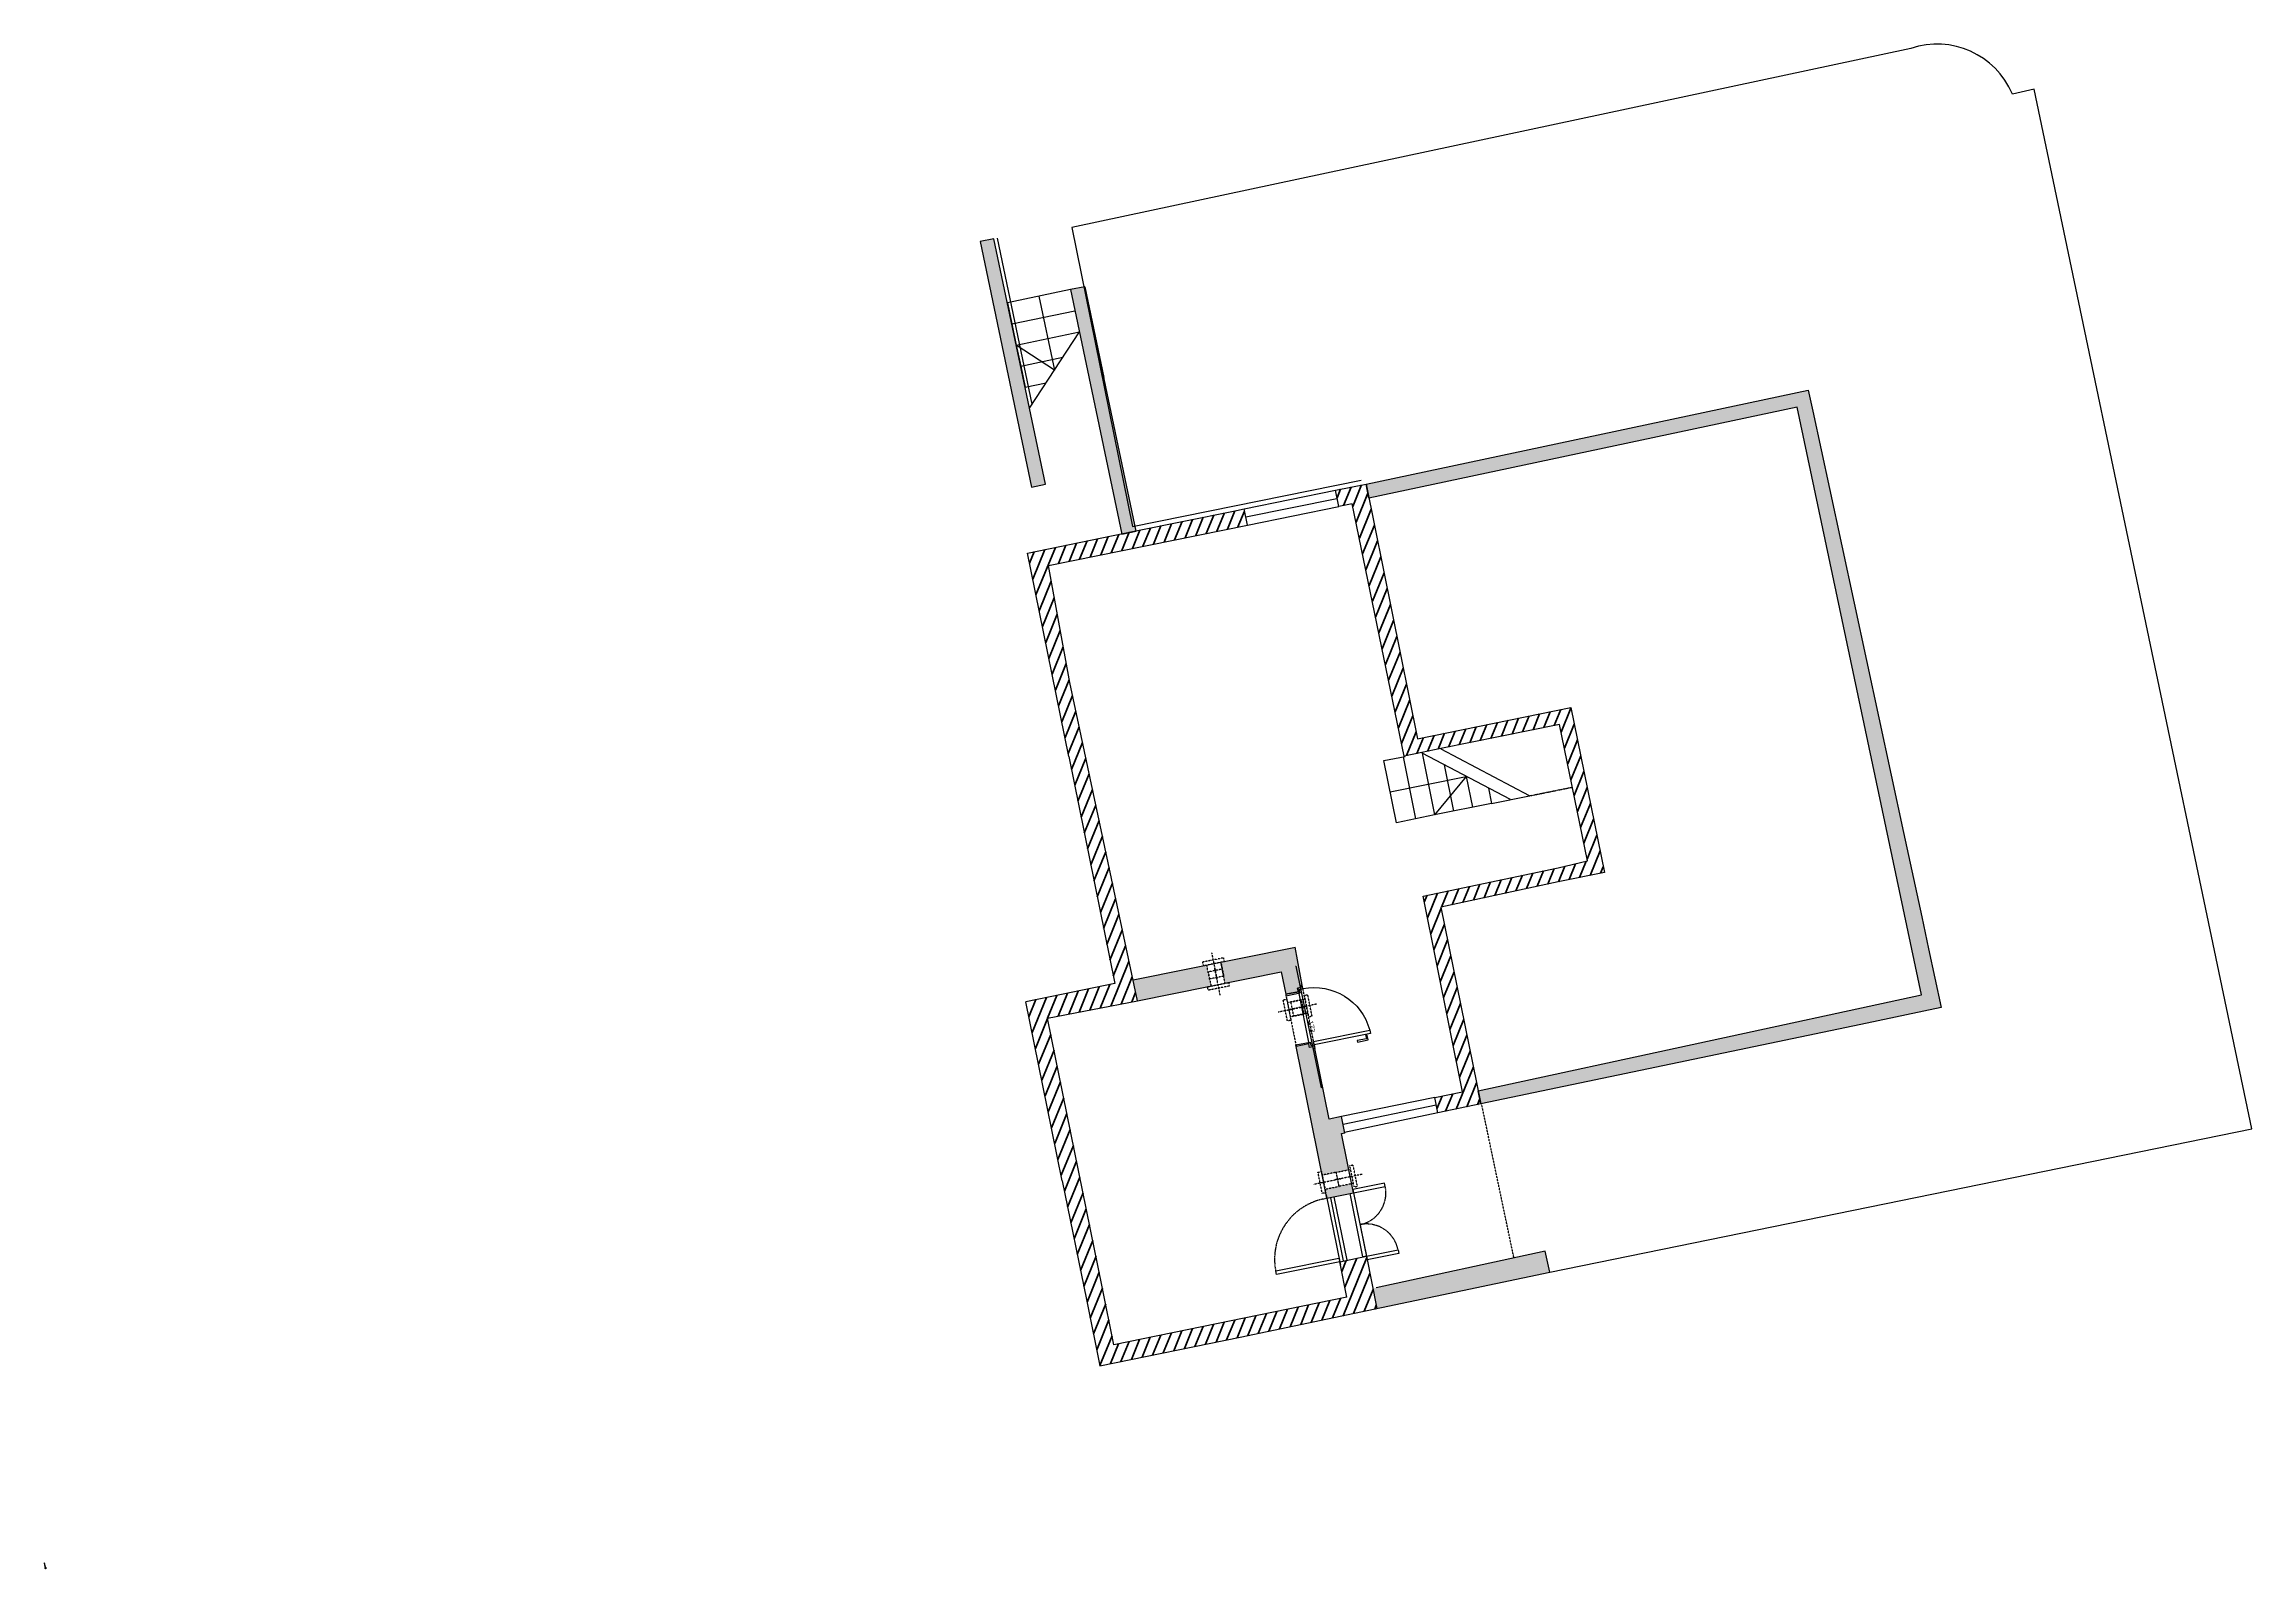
# Model space of a CAD drawing. Header units: inches. Extents: x 18308143 to 18311219, y 67592878 to 67595002.
import ezdxf

# ---------------------------------------------------------------- set-up
doc = ezdxf.new("R2010")
doc.units = ezdxf.units.IN
doc.header["$MEASUREMENT"] = 0
for name, pattern in [('BORDER2', [0.875, 0.25, -0.125, 0.25, -0.125, 0, -0.125]), ('DASHED2', [0.375, 0.25, -0.125]), ('HIDDEN2', [0.1875, 0.125, -0.0625])]:
    doc.linetypes.add(name, pattern=pattern)
for name, color, linetype in [('A-Anno-Dim 100', 9, 'Continuous'), ('A-Anno-Dim 25', 9, 'Continuous'), ('A-Anno-Dim 50', 9, 'Continuous'), ('A-Anno-Symbol 100', 2, 'Continuous'), ('A-Anno-Symbol 25', 2, 'Continuous'), ('A-Anno-Symbol 50', 2, 'Continuous'), ('A-Anno-Text 100', 2, 'Continuous'), ('A-Anno-Text 25', 2, 'Continuous'), ('A-Anno-Text 50', 2, 'Continuous'), ('A-Building Line', 240, 'BORDER2'), ('A-CENTER', 12, 'BORDER2'), ('A-Concrete', 4, 'Continuous'), ('A-Dashed', 9, 'DASHED2'), ('A-Demo', 2, 'Continuous'), ('A-Demolition-hatch', 50, 'Continuous'), ('A-Door', 9, 'Continuous'), ('A-Elec', 2, 'Continuous'), ('A-Elec Dashed', 12, 'Continuous'), ('A-Flor-Strs', 8, 'Continuous'), ('A-Furn', 12, 'Continuous'), ('A-Ground', 4, 'Continuous'), ('A-Hatch Conc.', 141, 'Continuous'), ('A-Hatch Elevation', 30, 'Continuous'), ('A-Hatch Shadow', 253, 'Continuous'), ('A-Hatch Wall', 240, 'Continuous'), ('A-Hatch Window', 96, 'Continuous'), ('A-HATCH-01', 30, 'Continuous'), ('A-HATCH-02', 140, 'Continuous'), ('A-HATCH-03', 72, 'Continuous'), ('A-HATCH-04', 201, 'Continuous'), ('A-HATCH-05', 40, 'Continuous'), ('A-HATCH-06', 61, 'Continuous'), ('A-hatch-floor', 253, 'Continuous'), ('A-Kkt', 2, 'DASHED2'), ('A-Light Fixture', 2, 'Continuous'), ('A-Ovhd', 9, 'HIDDEN2'), ('A-pfix', 12, 'Continuous'), ('A-Pool', 131, 'Continuous'), ('A-Property Line', 162, 'BORDER2'), ('A-View 1', 3, 'Continuous'), ('A-View 2', 2, 'Continuous'), ('A-view 3', 9, 'Continuous'), ('A-View 4', 8, 'Continuous'), ('A-View 5', 12, 'Continuous'), ('A-Wall', 3, 'Continuous'), ('A-Wall Hatch', 252, 'Continuous'), ('A-Wall_Head', 8, 'DASHED2'), ('A-Window', 12, 'Continuous'), ('A-Window sill', 9, 'Continuous')]:
    doc.layers.add(name, color=color, linetype=linetype)
doc.layers.add('A-Area', color=11, linetype='Continuous', plot=False)
doc.layers.add('A-unplot', color=3, linetype='Continuous', plot=False)
doc.styles.get("Standard").update_dxf_attribs({"font": 'Arial.ttf'})
doc.dimstyles.new('ISO-25', dxfattribs={"dimtxt": 7, "dimasz": 2.5, "dimexe": 1.25, "dimexo": 0.625, "dimtad": 1, "dimdec": 0, "dimtxsty": 'Standard', "dimblk": 'ARCHTICK', "dimblk1": 'ARCHTICK', "dimblk2": 'ARCHTICK', "dimcen": 2.5, "dimse1": 1, "dimse2": 1, "dimadec": 0, "dimazin": 0, "dimtfac": 1, "dimtdec": 0, "dimtmove": 0, "dimatfit": 3, "dimldrblk": 'ARCHTICK', "dimfxl": 1, "dimarcsym": 0})
pattern_1 = [(67.8399, (18309002.724, 67594278.166), (-11.57667, 4.71494), [])]

# ---------------------------------------------------------------- blocks, each defined once
blk = doc.blocks.new('layers')
at = {"layer": 'A-HATCH-01'}
blk.add_hatch(color=256, dxfattribs=at).paths.add_polyline_path([(-17, -137), (-17, -129), (-8, -129), (-8, -137)])
at = {"layer": 'A-HATCH-02'}
blk.add_hatch(color=256, dxfattribs=at).paths.add_polyline_path([(-6, -126), (-6, -118), (3, -118), (3, -126)])
at = {"layer": 'A-HATCH-03'}
blk.add_hatch(color=256, dxfattribs=at).paths.add_polyline_path([(-17, -126), (-17, -118), (-8, -118), (-8, -126)])
at = {"layer": 'A-HATCH-04'}
blk.add_hatch(color=256, dxfattribs=at).paths.add_polyline_path([(-6, -104), (-6, -96), (3, -96), (3, -104)])
at = {"layer": 'A-HATCH-05'}
blk.add_hatch(color=256, dxfattribs=at).paths.add_polyline_path([(-17, -115), (-17, -107), (-8, -107), (-8, -115)])
at = {"layer": 'A-HATCH-06'}
blk.add_hatch(color=256, dxfattribs=at).paths.add_polyline_path([(-17, -104), (-17, -96), (-8, -96), (-8, -104)])
at = {"layer": 'A-hatch-floor'}
blk.add_hatch(color=256, dxfattribs=at).paths.add_polyline_path([(-6, -115), (-6, -107), (3, -107), (3, -115)])
at = {"layer": 'A-Pool'}
blk.add_hatch(color=256, dxfattribs=at).paths.add_polyline_path([(-6, -137), (-6, -129), (3, -129), (3, -137)])
blk.add_lwpolyline([(-19, 56), (5, 56)])
for points in [[(-17, -104), (-17, -96), (-8, -96), (-8, -104)], [(-17, -115), (-17, -107), (-8, -107), (-8, -115)], [(-17, -126), (-17, -118), (-8, -118), (-8, -126)], [(-17, -137), (-17, -129), (-8, -129), (-8, -137)], [(-6, -104), (-6, -96), (3, -96), (3, -104)], [(-6, -115), (-6, -107), (3, -107), (3, -115)], [(-6, -126), (-6, -118), (3, -118), (3, -126)], [(-6, -137), (-6, -129), (3, -129), (3, -137)]]:
    blk.add_lwpolyline(points, close=True)
at = {"layer": 'A-Anno-Dim 100'}
blk.add_lwpolyline([(-19, 38), (5, 38)], dxfattribs=at)
at = {"layer": 'A-Anno-Dim 25'}
blk.add_line((-19, 59), (5, 59), dxfattribs=at)
at = {"layer": 'A-Anno-Dim 50'}
blk.add_lwpolyline([(-19, 35), (5, 35)], dxfattribs=at)
at = {"layer": 'A-Anno-Symbol 100'}
blk.add_lwpolyline([(-19, -10), (5, -10)], dxfattribs=at)
at = {"layer": 'A-Anno-Symbol 25'}
blk.add_lwpolyline([(-19, -13), (5, -13)], dxfattribs=at)
at = {"layer": 'A-Anno-Symbol 50'}
blk.add_lwpolyline([(-19, -16), (5, -16)], dxfattribs=at)
at = {"layer": 'A-Anno-Text 100'}
blk.add_lwpolyline([(-19, -19), (5, -19)], dxfattribs=at)
at = {"layer": 'A-Anno-Text 25'}
blk.add_line((-19, 62), (5, 62), dxfattribs=at)
at = {"layer": 'A-Anno-Text 50'}
blk.add_line((-19, 65), (5, 65), dxfattribs=at)
at = {"layer": 'A-Area'}
blk.add_line((-19, 68), (5, 68), dxfattribs=at)
at = {"layer": 'A-Building Line'}
blk.add_lwpolyline([(-19, 53), (5, 53)], dxfattribs=at)
at = {"layer": 'A-CENTER', "ltscale": 0.5}
blk.add_line((-19, -61), (5, -61), dxfattribs=at)
at = {"layer": 'A-Concrete'}
blk.add_lwpolyline([(-19, 50), (5, 50)], dxfattribs=at)
at = {"layer": 'A-Dashed'}
blk.add_lwpolyline([(-19, 47), (5, 47)], dxfattribs=at)
at = {"layer": 'A-Demo'}
blk.add_lwpolyline([(-19, 44), (5, 44)], dxfattribs=at)
at = {"layer": 'A-Demolition-hatch'}
blk.add_lwpolyline([(-19, 41), (5, 41)], dxfattribs=at)
at = {"layer": 'A-Door'}
blk.add_lwpolyline([(-19, 32), (5, 32)], dxfattribs=at)
at = {"layer": 'A-Elec'}
blk.add_lwpolyline([(-19, 29), (5, 29)], dxfattribs=at)
at = {"layer": 'A-Elec Dashed'}
blk.add_lwpolyline([(-19, 26), (5, 26)], dxfattribs=at)
at = {"layer": 'A-Flor-Strs'}
blk.add_line((-19, 71), (5, 71), dxfattribs=at)
at = {"layer": 'A-Furn'}
blk.add_lwpolyline([(-19, 23), (5, 23)], dxfattribs=at)
at = {"layer": 'A-Ground'}
blk.add_line((-19, -55), (5, -55), dxfattribs=at)
at = {"layer": 'A-Hatch Conc.'}
blk.add_lwpolyline([(-19, 20), (5, 20)], dxfattribs=at)
at = {"layer": 'A-Hatch Elevation'}
blk.add_lwpolyline([(-19, 17), (5, 17)], dxfattribs=at)
at = {"layer": 'A-Hatch Shadow'}
blk.add_lwpolyline([(-19, 14), (5, 14)], dxfattribs=at)
at = {"layer": 'A-Hatch Wall'}
blk.add_lwpolyline([(-19, 11), (5, 11)], dxfattribs=at)
at = {"layer": 'A-Hatch Window'}
blk.add_lwpolyline([(-19, 8), (5, 8)], dxfattribs=at)
at = {"layer": 'A-HATCH-01'}
blk.add_line((5, -89), (-19, -89), dxfattribs=at)
at = {"layer": 'A-HATCH-02'}
blk.add_line((5, -86), (-19, -86), dxfattribs=at)
at = {"layer": 'A-HATCH-03'}
blk.add_line((5, -83), (-19, -83), dxfattribs=at)
at = {"layer": 'A-HATCH-04'}
blk.add_line((5, -74), (-19, -74), dxfattribs=at)
at = {"layer": 'A-HATCH-05'}
blk.add_line((5, -77), (-19, -77), dxfattribs=at)
at = {"layer": 'A-HATCH-06'}
blk.add_line((5, -71), (-19, -71), dxfattribs=at)
at = {"layer": 'A-hatch-floor'}
blk.add_line((5, -80), (-19, -80), dxfattribs=at)
at = {"layer": 'A-Kkt'}
blk.add_lwpolyline([(-19, 5), (5, 5)], dxfattribs=at)
at = {"layer": 'A-Light Fixture'}
blk.add_lwpolyline([(-19, 2), (5, 2)], dxfattribs=at)
at = {"layer": 'A-Ovhd'}
blk.add_lwpolyline([(-19, -1), (5, -1)], dxfattribs=at)
at = {"layer": 'A-pfix'}
blk.add_line((-19, -58), (5, -58), dxfattribs=at)
at = {"layer": 'A-Pool'}
blk.add_line((5, -92), (-19, -92), dxfattribs=at)
blk.add_lwpolyline([(-19, -4), (5, -4)], dxfattribs=at)
at = {"layer": 'A-Property Line'}
blk.add_lwpolyline([(-19, -7), (5, -7)], dxfattribs=at)
at = {"layer": 'A-unplot'}
blk.add_lwpolyline([(-19, -22), (5, -22)], dxfattribs=at)
at = {"layer": 'A-View 1'}
blk.add_lwpolyline([(-19, -25), (5, -25)], dxfattribs=at)
at = {"layer": 'A-View 2'}
blk.add_lwpolyline([(-19, -28), (5, -28)], dxfattribs=at)
at = {"layer": 'A-view 3'}
blk.add_lwpolyline([(-19, -31), (5, -31)], dxfattribs=at)
at = {"layer": 'A-View 4'}
blk.add_lwpolyline([(-19, -34), (5, -34)], dxfattribs=at)
at = {"layer": 'A-View 5'}
blk.add_lwpolyline([(-19, -37), (5, -37)], dxfattribs=at)
at = {"layer": 'A-Wall'}
blk.add_lwpolyline([(-19, -40), (5, -40)], dxfattribs=at)
at = {"layer": 'A-Wall Hatch'}
blk.add_lwpolyline([(-19, -43), (5, -43)], dxfattribs=at)
at = {"layer": 'A-Wall_Head'}
blk.add_lwpolyline([(-19, -46), (5, -46)], dxfattribs=at)
at = {"layer": 'A-Window'}
blk.add_lwpolyline([(-19, -49), (5, -49)], dxfattribs=at)
at = {"layer": 'A-Window sill'}
blk.add_lwpolyline([(-19, -52), (5, -52)], dxfattribs=at)
blk = doc.blocks.new('_ArchTick')
at = {"color": 0, "linetype": 'ByBlock', "const_width": 0.15}
blk.add_lwpolyline([(-0.5, -0.5), (0.5, 0.5)], dxfattribs=at)
blk = doc.blocks.new('*D26')
at = {"layer": 'A-Anno-Dim 100', "color": 0, "lineweight": -2, "transparency": 16777216}
blk.add_line((18309922.9, 67593547.7), (18309887.2, 67593717.3), dxfattribs=at)
at = {"layer": 'A-Anno-Dim 100', "color": 0, "lineweight": -2, "transparency": 16777216, "xscale": 2.5, "yscale": 2.5, "zscale": 2.5}
for p, rotation in [((18309887.2, 67593717.3), 101.8668573035257), ((18309922.9, 67593547.7), 281.8668573035257)]:
    blk.add_blockref('_ArchTick', p, dxfattribs=dict(at, rotation=rotation))
at = {"layer": 'A-Anno-Dim 100', "color": 0, "transparency": 16777216, "insert": (18309909.1, 67593633.3), "char_height": 7, "attachment_point": 5, "rotation": 281.8669}
blk.add_mtext('173', dxfattribs=at)
blk = doc.blocks.new('D070B20')
for p, q in [((-5, 25), (-10, 25)), ((-10, 25), (-10, 23)), ((-10, 23), (-7, 23)), ((-7, 23), (-7, 18)), ((-7, 18), (-2, 18)), ((-5, 20), (-5, 25)), ((0, 20), (-5, 20)), ((-2, 18), (-2, 0)), ((-2, 0), (0, 0)), ((0, 0), (0, 20)), ((70, 0), (70, 20)), ((70, 20), (75, 20)), ((72, 0), (70, 0)), ((77, 18), (72, 18)), ((72, 18), (72, 0)), ((75, 20), (75, 25)), ((75, 25), (80, 25)), ((80, 23), (77, 23)), ((77, 23), (77, 18)), ((80, 25), (80, 23))]:
    blk.add_line(p, q)
blk.add_lwpolyline([(-5, 98), (-11, 98), (-11, 85), (-13, 85), (-13, 100), (-5, 100)])
blk.add_lwpolyline([(-5, 105), (-5, 25), (0, 25), (0, 105)], close=True)
blk.add_arc((-5, 25), 80, 0, 86.4167)
blk = doc.blocks.new('B209')
for p, q in [((10, 10), (-10, 10)), ((-10, 10), (-10, -10)), ((0, -25), (0, 15)), ((10, -10), (10, 10)), ((-15, -15), (-15, -10)), ((-15, -10), (15, -10)), ((15, -15), (-15, -15)), ((15, -10), (15, -15))]:
    blk.add_line(p, q)

msp = doc.modelspace()

# ---------------------------------------------------------------- hatches: boundary and pattern name
at = {"layer": 'A-Hatch Conc.'}
h = msp.add_hatch(color=256, dxfattribs=at)
h.dxf.hatch_style = 1
h.paths.add_polyline_path([(18309518.4, 67594384.8), (18309538, 67594388.9), (18309466.3, 67594730.7), (18309447.1, 67594726.8)])
h = msp.add_hatch(color=256, dxfattribs=at)
h.dxf.hatch_style = 1
h.paths.add_polyline_path([(18309664.3, 67594323.4), (18309592.7, 67594664), (18309573.1, 67594659.9), (18309644.7, 67594319.3)])
at = {"layer": 'A-Hatch Conc.', "lineweight": 50}
h = msp.add_hatch(dxfattribs=at)
h.set_pattern_fill('ANSI31', color=256, scale=100, angle=11.42, style=0)
h.set_pattern_definition(pattern_1)
h.paths.add_polyline_path([(18310062.5, 67594015), (18310038, 67594010.1), (18309965.6, 67594361.7), (18309946.8, 67594357.8), (18309942.2, 67594380.4), (18309984.8, 67594389.1), (18310056.6, 67594034.2), (18310270.2, 67594077.8), (18310317, 67593847.9), (18310252.6, 67593835), (18310089.1, 67593799.5), (18310144.9, 67593525.5), (18310084.8, 67593512.9), (18310080.5, 67593534.3), (18310119, 67593542.5), (18310064.3, 67593815), (18310252.4, 67593854.5), (18310293.3, 67593864), (18310254.6, 67594054.2), (18310089, 67594020.4)])
h = msp.add_hatch(dxfattribs=at)
h.set_pattern_fill('ANSI31', color=256, scale=100, angle=11.42, style=0)
h.set_pattern_definition(pattern_1)
h.paths.add_polyline_path([(18309571.8, 67594112.8), (18309542.1, 67594275.4), (18309571.8, 67594281.5), (18309819.4, 67594331.9), (18309814.8, 67594354.4), (18309814.8, 67594354.4), (18309800.2, 67594351.4), (18309661.7, 67594323.2), (18309513, 67594292.9), (18309518.1, 67594267.6), (18309570.7, 67594009.5), (18309634.5, 67593693.1), (18309560.3, 67593678), (18309510.7, 67593667.9), (18309540.6, 67593521.3), (18309561.5, 67593418.5), (18309595.2, 67593253), (18309614, 67593160.7), (18309809.5, 67593200.5), (18310000, 67593240.4), (18309985.3, 67593313.3), (18309948.1, 67593305.7), (18309949.1, 67593300.8), (18309958.1, 67593256.3), (18309633.5, 67593190.1), (18309617.1, 67593270.9), (18309540.9, 67593644.8), (18309666.1, 67593669), (18309611.7, 67593925), (18309611.5, 67593925), (18309609.6, 67593934.8)])
at = {"layer": 'A-Hatch Conc.'}
h = msp.add_hatch(color=256, dxfattribs=at)
h.dxf.hatch_style = 1
h.paths.add_polyline_path([(18309762.9, 67593719.2), (18309758, 67593718.2), (18309659.9, 67593698.3), (18309666.1, 67593669), (18309768.8, 67593689.8), (18309766.8, 67593699.6), (18309766.8, 67593699.5)])
h.paths.add_polyline_path([(18309886, 67593744), (18309782.5, 67593723.1), (18309784.4, 67593713.3), (18309784.5, 67593713.3), (18309788.4, 67593693.7), (18309793.3, 67593694.7), (18309866.5, 67593709.5), (18309872.8, 67593678.2), (18309890.5, 67593681.7), (18309890.5, 67593681.7), (18309889.5, 67593686.6), (18309894.4, 67593687.6), (18309893.8, 67593690.6), (18309895.8, 67593691)])
h = msp.add_hatch(color=256, dxfattribs=at)
h.dxf.hatch_style = 1
h.paths.add_polyline_path([(18309913.6, 67593602.7), (18309911.6, 67593602.4), (18309911, 67593605.3), (18309906.1, 67593604.3), (18309905.1, 67593609.2), (18309887.5, 67593605.6), (18309909, 67593499.3), (18309933.5, 67593504.3)])
h = msp.add_hatch(color=256, dxfattribs=at)
h.dxf.hatch_style = 1
h.paths.add_polyline_path([(18309950.8, 67593484.1), (18309955.1, 67593484.9), (18309950.5, 67593507.8), (18309909, 67593499.3), (18309917.2, 67593458.7), (18309923.7, 67593426.3), (18309943.3, 67593430.3), (18309943.3, 67593430.3), (18309960.9, 67593433.9)])
h.paths.add_polyline_path([(18309966.5, 67593406.4), (18309964.9, 67593414.3), (18309947.3, 67593410.7), (18309947.3, 67593410.7), (18309927.7, 67593406.7), (18309928.7, 67593401.8), (18309930.2, 67593394), (18309967.5, 67593401.5)])
h = msp.add_hatch(color=256, dxfattribs=at)
h.dxf.hatch_style = 1
h.paths.add_polyline_path([(18309994.4, 67593268.5), (18310000, 67593240.4), (18310240.8, 67593290.9), (18310234.6, 67593320.3)])
at = {"layer": 'A-Wall Hatch'}
msp.add_hatch(color=256, dxfattribs=at).paths.add_polyline_path([(18310768.7, 67593741.4), (18310759.1, 67593786.2), (18310733.9, 67593903.7), (18310630.5, 67594383), (18310613.9, 67594460.2), (18310612.4, 67594461), (18310613.7, 67594461.3), (18310607.4, 67594490.6), (18310601, 67594519.9), (18309984.8, 67594389.1), (18309988.5, 67594369.4), (18310585.6, 67594496.2), (18310759, 67593677.7), (18310141.2, 67593543.6), (18310144.9, 67593525.5), (18310674.5, 67593636.2), (18310786.3, 67593659.9)])

# ---------------------------------------------------------------- linework, layer by layer
at = {"layer": 'A-Concrete'}
for p, q in [((18309570.7, 67594009.5), (18309634.5, 67593693.1)), ((18309895.8, 67593691), (18309886, 67593744)), ((18309866.5, 67593709.5), (18309872.8, 67593678.2)), ((18309634.5, 67593693.1), (18309560.3, 67593678)), ((18309561.5, 67593418.5), (18309595.2, 67593253)), ((18309595.2, 67593253), (18309614, 67593160.7)), ((18309614, 67593160.7), (18309809.5, 67593200.5))]:
    msp.add_line(p, q, dxfattribs=at)
for points in [[(18309518.4, 67594384.8), (18309538, 67594388.9), (18309466.3, 67594730.7), (18309447.1, 67594726.8)], [(18309664.3, 67594323.4), (18309592.7, 67594664), (18309573.1, 67594659.9), (18309644.7, 67594319.3)], [(18310141.2, 67593543.6), (18310759, 67593677.7), (18310585.6, 67594496.2), (18309988.5, 67594369.4), (18309984.8, 67594389.1), (18310601, 67594519.9), (18310607.4, 67594490.6), (18310630.5, 67594383), (18310733.9, 67593903.7), (18310759.1, 67593786.2), (18310768.7, 67593741.4), (18310786.3, 67593659.9), (18310674.5, 67593636.2), (18310144.9, 67593525.5)], [(18310062.5, 67594015), (18310038, 67594010.1), (18309965.6, 67594361.7), (18309946.8, 67594357.8), (18309942.2, 67594380.4), (18309984.8, 67594389.1), (18310056.6, 67594034.2), (18310270.2, 67594077.8), (18310317, 67593847.9), (18310252.6, 67593835), (18310089.1, 67593799.5), (18310144.9, 67593525.5), (18310084.8, 67593512.9), (18310080.5, 67593534.3), (18310119, 67593542.5), (18310064.3, 67593815), (18310252.4, 67593854.5), (18310293.3, 67593864), (18310254.6, 67594054.2), (18310089, 67594020.4)]]:
    msp.add_lwpolyline(points, close=True, dxfattribs=at)
for points in [[(18309800.2, 67594351.4), (18309814.8, 67594354.4)], [(18309819.4, 67594331.9), (18309814.8, 67594354.4)], [(18309570.7, 67594009.5), (18309518.1, 67594267.6), (18309513, 67594292.9), (18309661.7, 67594323.2)], [(18309571.8, 67594112.8), (18309542.1, 67594275.4), (18309819.4, 67594331.9)], [(18309661.7, 67594323.2), (18309800.2, 67594351.4)], [(18309666.1, 67593669), (18309571.8, 67594112.8)], [(18309660.2, 67593698.4), (18309886.4, 67593744.1)], [(18309666.1, 67593669), (18309866.5, 67593709.5)], [(18309786.4, 67593703.5), (18309782.5, 67593723.1)], [(18309560.3, 67593678), (18309510.7, 67593667.9)], [(18309561.5, 67593418.5), (18309540.6, 67593521.3), (18309510.7, 67593667.9)], [(18309540.9, 67593644.8), (18309666.1, 67593669)], [(18309958.1, 67593256.3), (18309633.5, 67593190.1), (18309617.1, 67593270.9), (18309540.9, 67593644.8)], [(18309917.2, 67593458.7), (18309887.5, 67593605.6)], [(18309933.5, 67593504.3), (18309913.6, 67593602.7)], [(18309950.5, 67593507.8), (18309933.5, 67593504.3)], [(18309955.1, 67593484.9), (18309950.5, 67593507.8)], [(18309930.2, 67593394), (18309967.5, 67593401.5), (18309950.8, 67593484.1)], [(18309950.8, 67593484.1), (18309955.2, 67593485)], [(18309930.2, 67593394), (18309917.2, 67593458.7)], [(18309809.5, 67593200.5), (18310240.8, 67593290.9), (18310234.6, 67593320.3), (18309999.1, 67593269.5)], [(18309958.1, 67593256.3), (18309948.1, 67593305.7), (18309985.3, 67593313.3), (18310000, 67593240.4)]]:
    msp.add_lwpolyline(points, dxfattribs=at)
at = {"layer": 'A-Dashed'}
msp.add_line((18310212.6, 67593954.7), (18310272.4, 67593966.8), dxfattribs=at)
at = {"layer": 'A-Flor-Strs'}
for p, q in [((18309573.1, 67594659.9), (18309485, 67594641.3)), ((18310212.6, 67593954.7), (18310089.3, 67594019.6)), ((18310186.1, 67593949.4), (18310062.8, 67594014.2)), ((18310093.6, 67593998), (18310106.7, 67593933.3)), ((18310018.6, 67593960.4), (18310124.5, 67593981.8)), ((18310124.5, 67593981.8), (18310080.2, 67593928)), ((18310124.5, 67593981.8), (18310133.2, 67593938.7)), ((18310155.3, 67593965.6), (18310159.6, 67593944)), ((18310159.6, 67593944), (18310212.6, 67593954.7)), ((18310159.6, 67593944), (18310080.2, 67593928))]:
    msp.add_line(p, q, dxfattribs=at)
for points in [[(18309519.7, 67594500.5), (18309471.2, 67594731.7)], [(18309485, 67594641.3), (18309491.2, 67594612), (18309579.2, 67594630.5)], [(18309529, 67594650.6), (18309550.6, 67594547.8), (18309497.3, 67594582.6)], [(18309491.2, 67594612), (18309497.3, 67594582.6), (18309585.4, 67594601.1)], [(18309515.8, 67594494.6), (18309585.4, 67594601.1)], [(18309497.3, 67594582.6), (18309503.5, 67594553.3), (18309562.2, 67594565.6)], [(18309503.5, 67594553.3), (18309509.7, 67594523.9), (18309539, 67594530.1)], [(18310009.8, 67594003.8), (18310039.5, 67594009.7)], [(18310053.8, 67593922.6), (18310027.3, 67593917.3), (18310009.8, 67594003.8)], [(18310036.4, 67594008.9), (18310053.8, 67593922.6)], [(18310062.8, 67594014.2), (18310080.2, 67593928), (18310053.8, 67593922.6)]]:
    msp.add_lwpolyline(points, dxfattribs=at)
at = {"layer": 'A-Ovhd'}
for p, q in [((18309872.8, 67593678.2), (18309887.5, 67593605.6)), ((18309913.7, 67593602.8), (18309896.4, 67593687.9))]:
    msp.add_line(p, q, dxfattribs=at)
msp.add_lwpolyline([(18310190.9, 67593310.9), (18310145.8, 67593525.7)], dxfattribs=at)
at = {"layer": 'A-view 3'}
msp.add_line((18309890.5, 67593681.7), (18309905.1, 67593609.2), dxfattribs=at)
at = {"layer": 'A-View 4'}
for p, q in [((18310744.1, 67594995.8), (18309574.7, 67594746.3)), ((18310915.7, 67594939.1), (18310885.5, 67594932.3)), ((18311219.2, 67593490.9), (18310915.7, 67594939.1)), ((18309574.7, 67594746.3), (18309659.3, 67594329.8)), ((18309592.7, 67594664), (18309619.3, 67594537.6)), ((18309659.3, 67594329.8), (18309978.2, 67594394.3)), ((18310240.8, 67593290.9), (18311219.2, 67593490.9))]:
    msp.add_line(p, q, dxfattribs=at)
msp.add_arc((18310780.5, 67594887.9), 114, 22.9666, 108.6764, dxfattribs=at)
at = {"layer": 'A-Wall Hatch'}
msp.add_lwpolyline([(18309872.8, 67593678.2), (18309872.8, 67593678.2), (18309890.5, 67593681.7), (18309889.5, 67593686.6), (18309894.4, 67593687.6), (18309893.8, 67593690.6), (18309895.8, 67593691)], dxfattribs=at)
at = {"layer": 'A-Window'}
for p, q in [((18309966.5, 67593406.4), (18309986.3, 67593308.4)), ((18309929.3, 67593398.9), (18309949.1, 67593300.8)), ((18309935.1, 67593394.9), (18309953, 67593306.7)), ((18309940, 67593395.9), (18309957.9, 67593307.7))]:
    msp.add_line(p, q, dxfattribs=at)
for points in [[(18309814.8, 67594354.4), (18309942.2, 67594380.4)], [(18309817.1, 67594343.2), (18309944.3, 67594369.1)], [(18309819.4, 67594331.9), (18309946.8, 67594357.8)], [(18310080.5, 67593534.3), (18309950.5, 67593507.8)], [(18310082.6, 67593523.6), (18309952.7, 67593496.7)], [(18310084.8, 67593512.9), (18309955, 67593485.8)]]:
    msp.add_lwpolyline(points, dxfattribs=at)
for points in [[(18309962.6, 67593400.5), (18309967.5, 67593401.5), (18309985.3, 67593313.3), (18309980.4, 67593312.3)], [(18309966.5, 67593406.4), (18309967.5, 67593401.5), (18310011.6, 67593410.4), (18310010.6, 67593415.3)], [(18309859.9, 67593287.9), (18309858.9, 67593292.8), (18309947.1, 67593310.6), (18309948.1, 67593305.7)], [(18309986.3, 67593308.4), (18309985.3, 67593313.3), (18310029.4, 67593322.2), (18310030.4, 67593317.3)]]:
    msp.add_lwpolyline(points, close=True, dxfattribs=at)
at = {"layer": 'A-Window', "linetype": 'DASHED2'}
for centre, radius, start, end in [((18309967.5, 67593401.5), 45, 281.4408, 11.4251), ((18309942.8, 67593309.3), 85.5, 98.4355, 191.1444), ((18309985.3, 67593313.3), 45, 11.4251, 101.4093)]:
    msp.add_arc(centre, radius, start, end, dxfattribs=at)

# ---------------------------------------------------------------- block references
at = {"xscale": 0.03937007874015747, "yscale": 0.03937007874015747, "zscale": 0.03937007874015747, "rotation": 11.41996263558604}
msp.add_blockref('layers', (18308144, 67592883.3), dxfattribs=at)
at = {"layer": 'A-Door', "xscale": -0.9999999999999989, "rotation": 281.4250628528779}
msp.add_blockref('D070B20', (18309887.1, 67593607.6), dxfattribs=at)
at = {"layer": 'A-Ovhd'}
for p, xscale, rotation in [((18309774.6, 67593711.3), -0.999999999999999, 191.4250628445592), ((18309891.9, 67593659.7), -1, 101.4250628445593), ((18309955.1, 67593422.5), -1, 101.4250628445593)]:
    msp.add_blockref('B209', p, dxfattribs=dict(at, xscale=xscale, rotation=rotation))
for p, rotation in [((18309776.6, 67593701.5), 11.4250628528779), ((18309887, 67593658.7), 281.4250628528779), ((18309935.5, 67593418.5), 281.4250628528779)]:
    msp.add_blockref('B209', p, dxfattribs=dict(at, rotation=rotation))

# ---------------------------------------------------------------- dimensions: what is measured, and where the dimension line sits
at = {"layer": 'A-Anno-Dim 100'}
dim = msp.add_linear_dim(base=(18309887.2, 67593717.3), p1=(18309571.2, 67593473.8), p2=(18309583, 67593653.4), angle=101.8669, dimstyle='ISO-25', dxfattribs=at)
dim.commit()
dim.dimension.update_dxf_attribs({"geometry": '*D26', "text_midpoint": (18309909.1, 67593633.3)})

doc.saveas('drawing.dxf')
